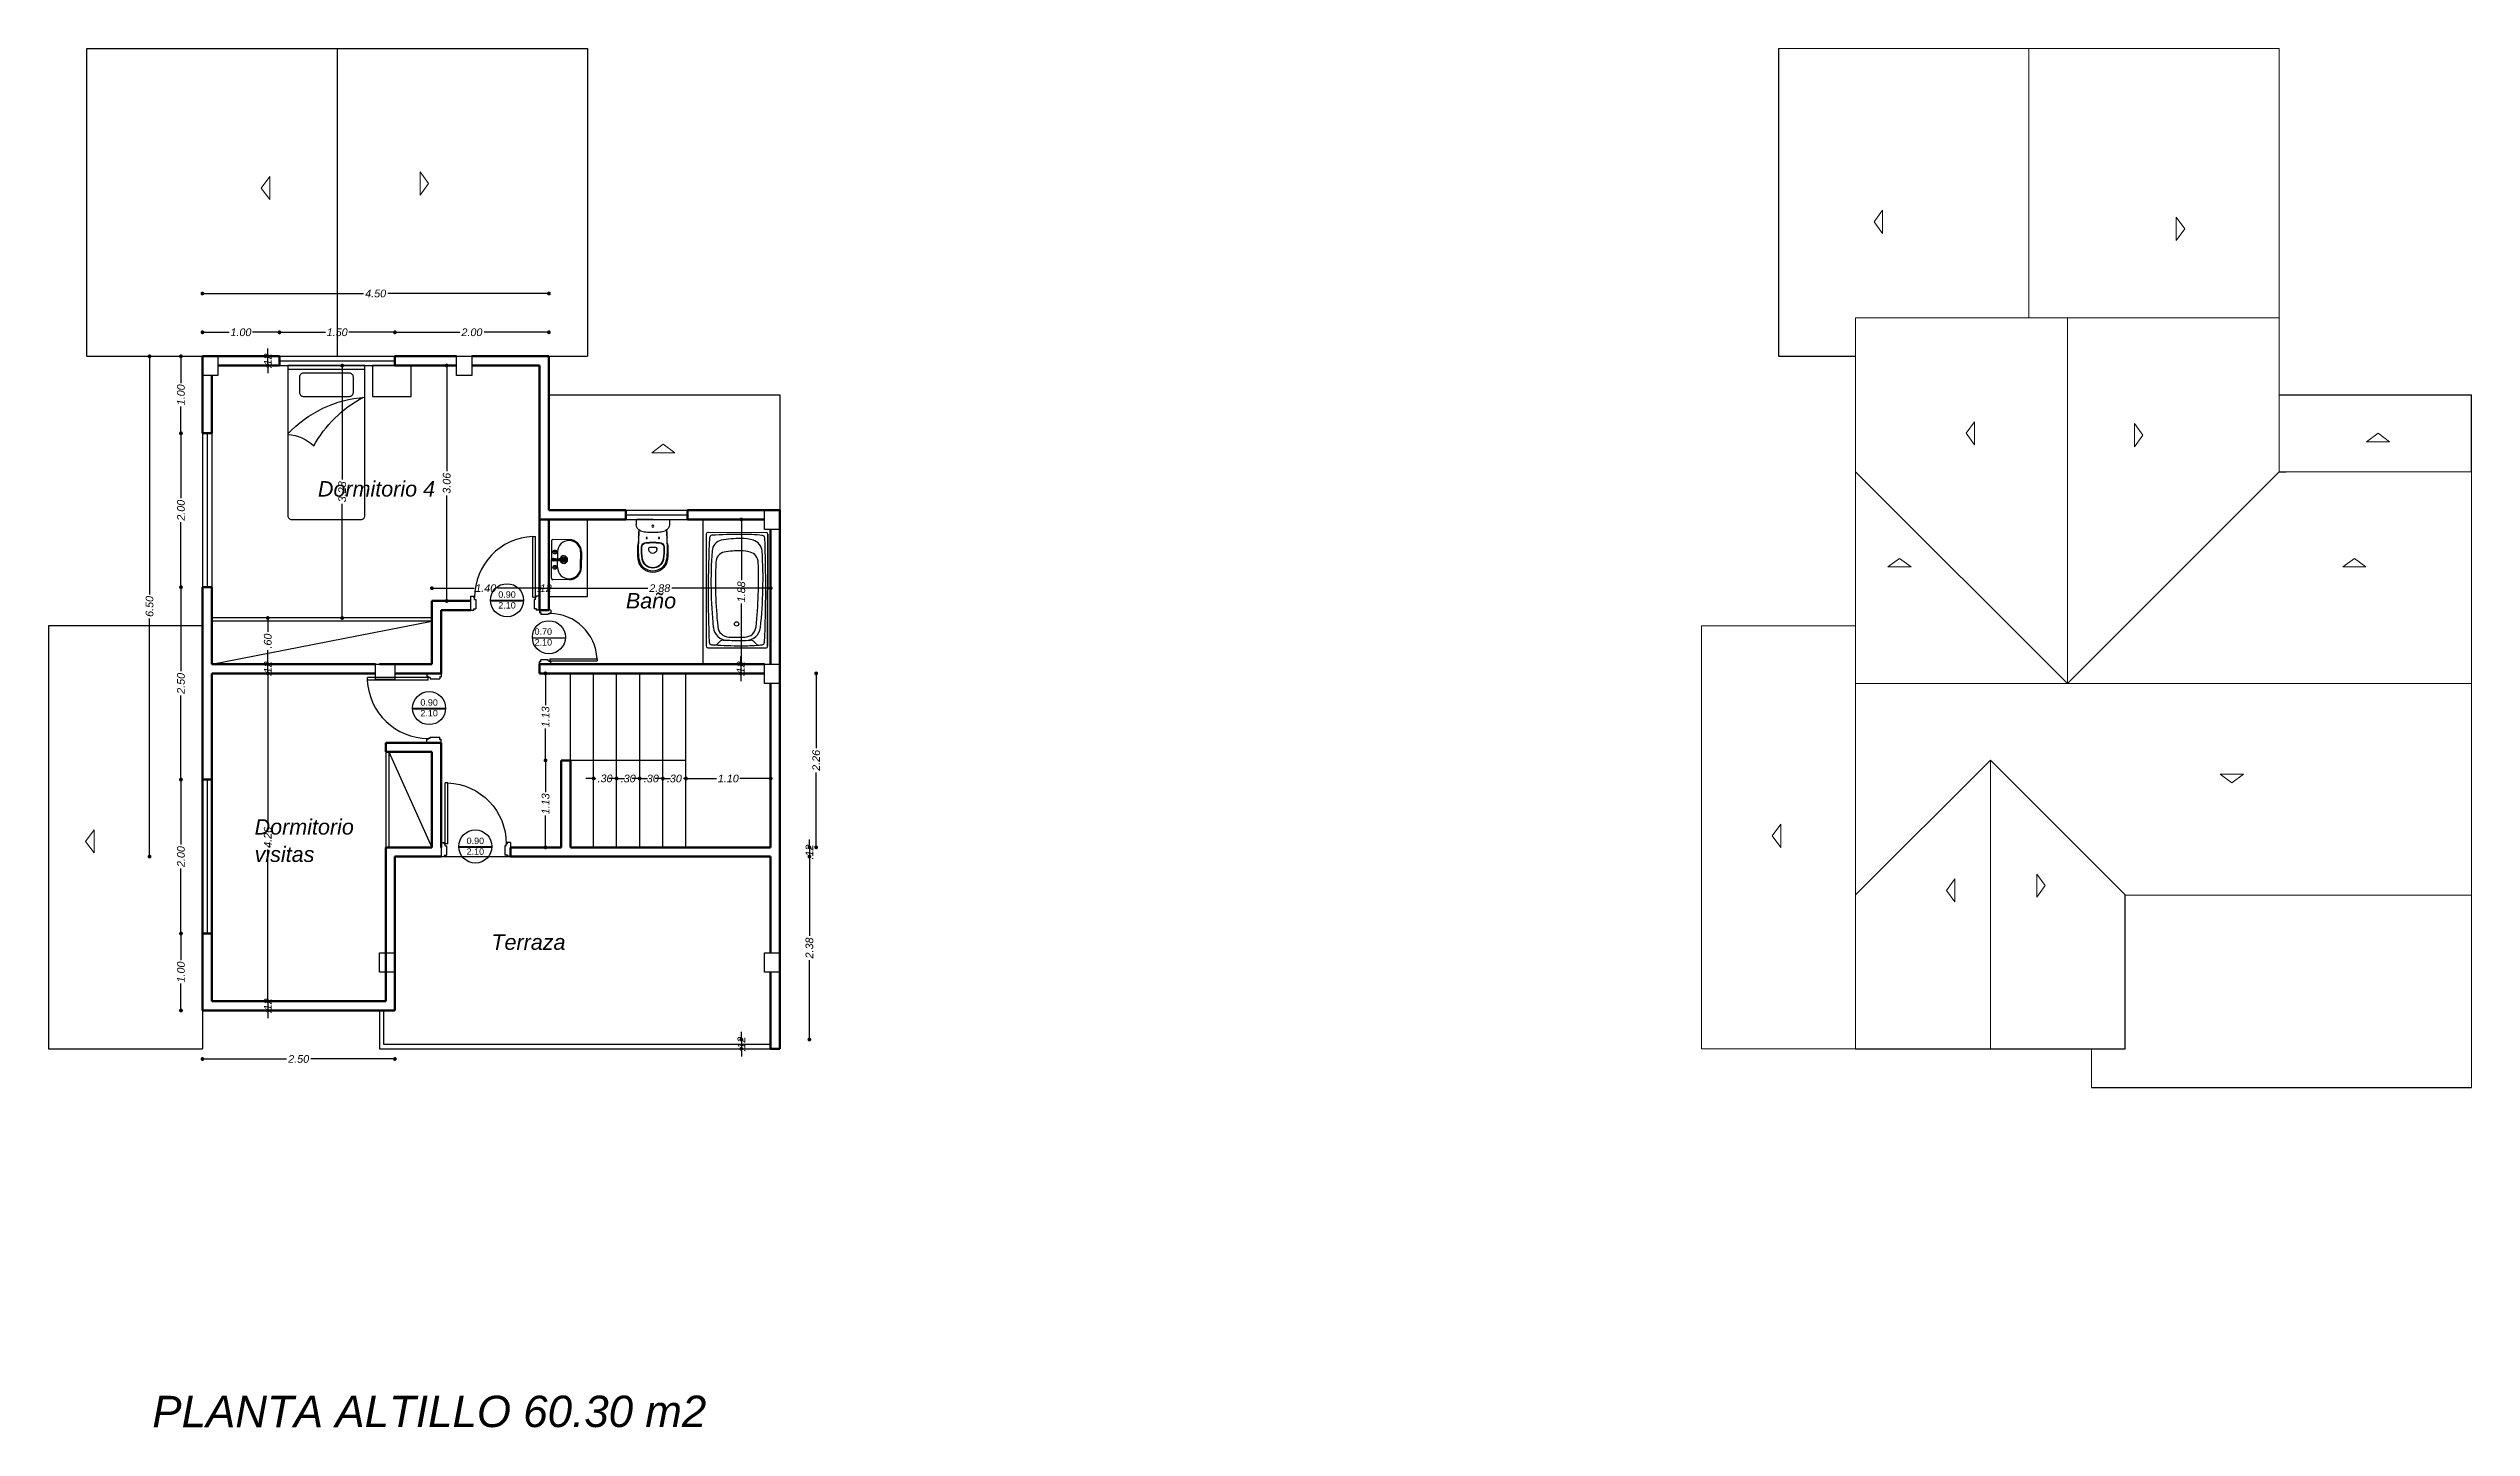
# Model space of a CAD drawing. Header units: metres. Extents: x 539 to 782, y 164 to 633.
# Drawn here: x 730.36 to 761.83, y 428.45 to 446.37 of the extents above; entities that cross this region are included whole.
import ezdxf
from ezdxf.enums import TextEntityAlignment as Align

# ---------------------------------------------------------------- set-up
doc = ezdxf.new("R2010")
doc.units = ezdxf.units.M
doc.header["$PDMODE"] = 35
doc.linetypes.add('DASHDOTX2', pattern=[50.8, 25.4, -12.7, 0, -12.7])
for name, color, linetype, lineweight in [('03', 3, 'Continuous', 30), ('auxiliares', 251, 'Continuous', 20), ('cota', 1, 'Continuous', 15), ('fachada2', 3, 'Continuous', 20), ('MURO', 4, 'Continuous', 60), ('ventanas', 2, 'Continuous', 25)]:
    doc.layers.add(name, color=color, linetype=linetype, lineweight=lineweight)
for name, color, linetype in [('ALUMINIO', 9, 'Continuous'), ('Artefactos', 30, 'Continuous'), ('COLUMNAS', 6, 'Continuous'), ('lincorte', 116, 'Continuous'), ('Losa', 7, 'Continuous'), ('Mobiliario Sanit', 40, 'Continuous'), ('PISOS', 251, 'Continuous'), ('PUERTAS', 16, 'Continuous'), ('TEXTO', 134, 'Continuous')]:
    doc.layers.add(name, color=color, linetype=linetype)
doc.styles.add('ARIAL', font='ariali.ttf')
doc.styles.add('STYLE1', font='ariali.ttf')
doc.styles.add('texto', font='arial.ttf')
doc.dimstyles.new('C_50', dxfattribs={"dimscale": 0.5, "dimtxt": 0.2, "dimasz": 0.1, "dimexe": 0.1, "dimexo": 0.1, "dimgap": 0.05, "dimtad": 0, "dimzin": 4, "dimdsep": 46, "dimtxsty": 'ARIAL', "dimblk": 'DOT', "dimcen": 0.09, "dimse1": 1, "dimse2": 1, "dimclrd": 1, "dimclre": 1, "dimclrt": 2, "dimadec": 0, "dimazin": 0, "dimtfac": 1, "dimtix": 1, "dimtmove": 2, "dimatfit": 3, "dimfxl": 1, "dimtolj": 1, "dimtzin": 0, "dimarcsym": 0})

msp = doc.modelspace()

# ---------------------------------------------------------------- texts
at = {"layer": 'lincorte', "color": 0, "linetype": 'DASHDOTX2', "lineweight": 50, "ltscale": 0.2, "style": 'STYLE1'}
msp.add_text('PLANTA ALTILLO 60.30 m2', height=0.40828, rotation=0.0209, dxfattribs=at).set_placement((731.707, 428.458))
at = {"layer": 'TEXTO', "style": 'STYLE1'}
for s, p in [('Dormitorio 4', (733.858, 440.551)), ('Baño', (737.858, 439.097)), ('Dormitorio ', (733.036, 436.159)), ('visitas', (733.036, 435.803)), ('Terraza', (736.111, 434.661))]:
    msp.add_text(s, height=0.2, rotation=360, dxfattribs=at).set_placement(p)
at = {"layer": 'TEXTO', "color": 1, "style": 'texto'}
for s, p in [('0.70', (736.672, 438.755)), ('2.10', (736.673, 438.615))]:
    msp.add_text(s, height=0.0833, rotation=359.9886, dxfattribs=at).set_placement(p)

# ---------------------------------------------------------------- blocks, each defined once
blk = doc.blocks.new('A$C076A185D')
for p, q in [((0, 1.477), (0, 0.023)), ((0.023, 1.5), (0.777, 1.5)), ((0.023, 1.5), (0.777, 1.5)), ((0.8, 0.023), (0.8, 1.477)), ((0.8, 1.477), (0.8, 0.023)), ((0.183, 0.085), (0.149, 0.05)), ((0.617, 0.085), (0.651, 0.05)), ((0.023, 0), (0.777, 0))]:
    blk.add_line(p, q)
blk.add_circle((0.396, 0.31), 0.0275)
for centre, radius, start, end in [((0.023, 1.477), 0.023, 90, 180), ((15.76, 0.75), 15.734, 177.5307, 182.4693), ((0.076, 1.426), 0.035, 95.3107, 177.3341), ((0.45, -4.069), 5.543, 89.9995, 93.9062), ((0.235, 1.245), 0.16, 105.1577, 175.7394), ((0.45, -0.167), 1.587, 89.9873, 99.3038), ((0.45, -0.207), 1.467, 89.9859, 98.5634), ((0.45, -1.526), 3, 84.6834, 90), ((0.45, 0.82), 0.6, 74.3273, 90), ((0.45, 0.82), 0.44, 74.3273, 90), ((0.565, 1.245), 0.16, 4.2606, 74.8423), ((0.724, 1.426), 0.035, 2.6659, 84.6893), ((-14.96, 0.75), 15.734, 357.5307, 2.4693), ((0.777, 1.477), 0.023, 0, 90), ((5.828, 0.871), 5.766, 176.1677, 186.0453), ((6.103, 0.884), 5.983, 177.8446, 185.8486), ((0.265, 1.108), 0.14, 103.8828, 179.6189), ((0.535, 1.108), 0.14, 0.3811, 76.1172), ((-5.303, 0.884), 5.983, 354.1514, 2.1554), ((-5.028, 0.871), 5.766, 353.9547, 3.8323), ((0.023, 0.023), 0.023, 180, 270), ((0.076, 0.074), 0.035, 182.6659, 264.6893), ((0.35, 3.026), 3, 264.6893, 265.4037), ((0.283, 0.286), 0.19, 186.7215, 267.8868), ((0.114, 0.085), 0.05, 265.4037, 315), ((0.45, 6.035), 6.009, 266.7528, 270.0003), ((0.301, 0.288), 0.15, 185.2236, 268.4476), ((0.219, 0.049), 0.05, 86.3291, 135), ((0.45, 6.433), 6.338, 267.9381, 270.0002), ((0.45, 16.433), 16.296, 269.4619, 270), ((0.45, 2.095), 1.958, 270, 271.5524), ((0.45, 2.095), 2, 270, 273.6709), ((0.45, 3.026), 3, 270, 274.5963), ((0.499, 0.288), 0.15, 271.5524, 354.7764), ((0.517, 0.286), 0.19, 272.1132, 353.2785), ((0.581, 0.049), 0.05, 45, 93.6709), ((0.686, 0.085), 0.05, 225, 274.5963), ((0.45, 3.026), 3, 274.5963, 275.3166), ((0.724, 0.074), 0.035, 275.3107, 357.3341), ((0.777, 0.023), 0.023, 270, 0)]:
    blk.add_arc(centre, radius, start, end)
blk = doc.blocks.new('Flecha cub')
for p, q in [((740.074, 369.904), (740.224, 370.015)), ((740.074, 369.904), (740.374, 369.904)), ((740.374, 369.904), (740.224, 370.015))]:
    blk.add_line(p, q)
blk = doc.blocks.new('p 4')
for p, q in [((-0.078, 0.852), (-0.048, 0.852)), ((-0.078, 0.149), (-0.078, 0.852)), ((-0.048, 0.149), (-0.048, 0.852)), ((-0.8, 0.164), (-0.761, 0.164)), ((-0.8, 0.164), (-0.8, 0)), ((-0.765, 0.152), (-0.761, 0.152)), ((-0.765, 0.149), (-0.765, 0.152)), ((-0.765, 0.149), (-0.752, 0.149)), ((-0.765, 0.016), (-0.765, 0.012)), ((-0.765, 0.016), (-0.736, 0.016)), ((-0.765, 0.012), (-0.761, 0.012)), ((-0.761, 0.152), (-0.761, 0.164)), ((-0.761, 0.012), (-0.761, 0)), ((-0.752, 0.125), (-0.752, 0.149)), ((-0.752, 0.125), (-0.736, 0.125)), ((-0.736, 0.125), (-0.736, 0.016)), ((-0.078, 0.149), (-0.048, 0.149)), ((-0.048, 0.125), (-0.064, 0.125)), ((-0.064, 0.125), (-0.064, 0.016)), ((-0.035, 0.016), (-0.064, 0.016)), ((-0.035, 0.149), (-0.048, 0.149)), ((-0.048, 0.125), (-0.048, 0.149)), ((-0.039, 0.152), (-0.039, 0.164)), ((0, 0.164), (-0.039, 0.164)), ((-0.035, 0.152), (-0.039, 0.152)), ((-0.039, 0.012), (-0.039, 0)), ((-0.035, 0.012), (-0.039, 0.012)), ((0, 0), (-0.039, 0)), ((-0.035, 0.149), (-0.035, 0.152)), ((-0.035, 0.016), (-0.035, 0.012)), ((0, 0.164), (0, 0)), ((-0.8, 0), (-0.761, 0))]:
    blk.add_line(p, q)
blk.add_arc((-0.047, 0.148), 0.705, 92.5192, 179.9609)
blk = doc.blocks.new('A$C56FC5E38')
at = {"ltscale": 0.02}
for p, q in [((0, 0.215), (0.429, 0.215)), ((0, 0.205), (0.429, 0.205))]:
    blk.add_line(p, q, dxfattribs=at)
blk.add_circle((0.215, 0.215), 0.215, dxfattribs=at)
at = {"style": 'texto'}
for s, p in [('0.90', (0.215, 0.247)), ('2.10', (0.215, 0.107))]:
    blk.add_text(s, height=0.0833, dxfattribs=at).set_placement(p, align=Align.CENTER)
blk = doc.blocks.new('_Dot')
at = {"color": 0, "linetype": 'ByBlock', "lineweight": -2}
blk.add_line((-0.5, 0), (-1, 0), dxfattribs=at)
at = {"color": 0, "linetype": 'ByBlock', "const_width": 0.5}
blk.add_lwpolyline([(-0.25, 0, 1), (0.25, 0, 1)], format="xyb", close=True, dxfattribs=at)
blk = doc.blocks.new('*D636')
at = {"layer": 'Artefactos', "color": 1, "lineweight": -2, "transparency": 16777216}
for p, q in [((738.688, 436.887), (739.037, 436.887)), ((739.688, 436.887), (739.339, 436.887))]:
    blk.add_line(p, q, dxfattribs=at)
at = {"layer": 'Defpoints', "color": 0, "transparency": 16777216}
for p in [(739.738, 436.887), (738.638, 436.341), (739.738, 436.341)]:
    blk.add_point(p, dxfattribs=at)
at = {"layer": 'Artefactos', "color": 1, "lineweight": -2, "transparency": 16777216, "xscale": 0.05, "yscale": 0.05, "zscale": 0.05, "rotation": 180}
blk.add_blockref('_Dot', (738.638, 436.887), dxfattribs=at)
at = {"layer": 'Artefactos', "color": 1, "lineweight": -2, "transparency": 16777216, "xscale": 0.05, "yscale": 0.05, "zscale": 0.05}
blk.add_blockref('_Dot', (739.738, 436.887), dxfattribs=at)
at = {"layer": 'Artefactos', "color": 2, "transparency": 16777216, "insert": (739.188, 436.887), "char_height": 0.1, "attachment_point": 5, "style": 'ARIAL'}
blk.add_mtext('\\A1;1.10', dxfattribs=at)
blk = doc.blocks.new('Camasi')
at = {"color": 0}
blk.add_line((-0.5, -0.05), (0.5, -0.05), dxfattribs=at)
blk.add_lwpolyline([(-1.1, -0.4), (-1.1, 0), (-0.6, 0), (-0.6, -0.4)], close=True, dxfattribs=at)
for points in [[(-0.5, -1.95), (-0.5, 0), (0.5, 0), (0.5, -1.95, -0.414214), (0.45, -2), (-0.45, -2, -0.414214)], [(-0.35, -0.35), (-0.35, -0.15, -0.414214), (-0.3, -0.1), (0.3, -0.1, -0.414214), (0.35, -0.15), (0.35, -0.35, -0.414214), (0.3, -0.4), (-0.3, -0.4, -0.414214)]]:
    blk.add_lwpolyline(points, format="xyb", close=True, dxfattribs=at)
for centre, radius, start, end in [((-0.606, -1.918), 1.511, 42.9549, 85.982), ((-1.222, -1.81), 1.584, 28.8933, 61.9415), ((0.531, -1.422), 0.526, 93.4141, 134.229)]:
    blk.add_arc(centre, radius, start, end, dxfattribs=at)
blk = doc.blocks.new('*D637')
at = {"layer": 'Defpoints', "color": 0, "transparency": 16777216}
for p in [(733.358, 442.685), (732.358, 442.373), (733.358, 442.373)]:
    blk.add_point(p, dxfattribs=at)
at = {"layer": 'ventanas', "color": 1, "lineweight": -2, "transparency": 16777216}
for p, q in [((732.408, 442.685), (732.707, 442.685)), ((733.308, 442.685), (733.009, 442.685))]:
    blk.add_line(p, q, dxfattribs=at)
at = {"layer": 'ventanas', "color": 1, "lineweight": -2, "transparency": 16777216, "xscale": 0.05, "yscale": 0.05, "zscale": 0.05, "rotation": 180}
blk.add_blockref('_Dot', (732.358, 442.685), dxfattribs=at)
at = {"layer": 'ventanas', "color": 1, "lineweight": -2, "transparency": 16777216, "xscale": 0.05, "yscale": 0.05, "zscale": 0.05}
blk.add_blockref('_Dot', (733.358, 442.685), dxfattribs=at)
at = {"layer": 'ventanas', "color": 2, "transparency": 16777216, "insert": (732.858, 442.685), "char_height": 0.1, "attachment_point": 5, "style": 'ARIAL'}
blk.add_mtext('\\A1;1.00', dxfattribs=at)
blk = doc.blocks.new('*D638')
at = {"layer": 'Defpoints', "color": 0, "transparency": 16777216}
for p in [(734.858, 442.685), (733.358, 442.373), (734.858, 442.373)]:
    blk.add_point(p, dxfattribs=at)
at = {"layer": 'ventanas', "color": 1, "lineweight": -2, "transparency": 16777216}
for p, q in [((733.408, 442.685), (733.957, 442.685)), ((734.808, 442.685), (734.259, 442.685))]:
    blk.add_line(p, q, dxfattribs=at)
at = {"layer": 'ventanas', "color": 1, "lineweight": -2, "transparency": 16777216, "xscale": 0.05, "yscale": 0.05, "zscale": 0.05, "rotation": 180}
blk.add_blockref('_Dot', (733.358, 442.685), dxfattribs=at)
at = {"layer": 'ventanas', "color": 1, "lineweight": -2, "transparency": 16777216, "xscale": 0.05, "yscale": 0.05, "zscale": 0.05}
blk.add_blockref('_Dot', (734.858, 442.685), dxfattribs=at)
at = {"layer": 'ventanas', "color": 2, "transparency": 16777216, "insert": (734.108, 442.685), "char_height": 0.1, "attachment_point": 5, "style": 'ARIAL'}
blk.add_mtext('\\A1;1.50', dxfattribs=at)
blk = doc.blocks.new('*D639')
at = {"layer": 'Defpoints', "color": 0, "transparency": 16777216}
for p in [(732.358, 442.373), (732.079, 441.373), (732.358, 441.373)]:
    blk.add_point(p, dxfattribs=at)
at = {"layer": 'ventanas', "color": 1, "lineweight": -2, "transparency": 16777216}
for p, q in [((732.079, 442.323), (732.079, 442.025)), ((732.079, 441.423), (732.079, 441.722))]:
    blk.add_line(p, q, dxfattribs=at)
at = {"layer": 'ventanas', "color": 1, "lineweight": -2, "transparency": 16777216, "xscale": 0.05, "yscale": 0.05, "zscale": 0.05}
for p, rotation in [((732.079, 442.373), 90), ((732.079, 441.373), 270)]:
    blk.add_blockref('_Dot', p, dxfattribs=dict(at, rotation=rotation))
at = {"layer": 'ventanas', "color": 2, "transparency": 16777216, "insert": (732.079, 441.873), "char_height": 0.1, "attachment_point": 5, "rotation": 90, "style": 'ARIAL'}
blk.add_mtext('\\A1;1.00', dxfattribs=at)
blk = doc.blocks.new('*D640')
at = {"layer": 'Defpoints', "color": 0, "transparency": 16777216}
for p in [(732.358, 441.373), (732.079, 439.373), (732.358, 439.373)]:
    blk.add_point(p, dxfattribs=at)
at = {"layer": 'ventanas', "color": 1, "lineweight": -2, "transparency": 16777216}
for p, q in [((732.079, 441.323), (732.079, 440.531)), ((732.079, 439.423), (732.079, 440.216))]:
    blk.add_line(p, q, dxfattribs=at)
at = {"layer": 'ventanas', "color": 1, "lineweight": -2, "transparency": 16777216, "xscale": 0.05, "yscale": 0.05, "zscale": 0.05}
for p, rotation in [((732.079, 441.373), 90), ((732.079, 439.373), 270)]:
    blk.add_blockref('_Dot', p, dxfattribs=dict(at, rotation=rotation))
at = {"layer": 'ventanas', "color": 2, "transparency": 16777216, "insert": (732.079, 440.373), "char_height": 0.1, "attachment_point": 5, "rotation": 90, "style": 'ARIAL'}
blk.add_mtext('\\A1;2.00', dxfattribs=at)
blk = doc.blocks.new('*D641')
at = {"layer": 'Defpoints', "color": 0, "transparency": 16777216}
for p in [(732.358, 439.373), (732.079, 436.873), (732.358, 436.873)]:
    blk.add_point(p, dxfattribs=at)
at = {"layer": 'ventanas', "color": 1, "lineweight": -2, "transparency": 16777216}
for p, q in [((732.079, 439.323), (732.079, 438.281)), ((732.079, 436.923), (732.079, 437.966))]:
    blk.add_line(p, q, dxfattribs=at)
at = {"layer": 'ventanas', "color": 1, "lineweight": -2, "transparency": 16777216, "xscale": 0.05, "yscale": 0.05, "zscale": 0.05}
for p, rotation in [((732.079, 439.373), 90), ((732.079, 436.873), 270)]:
    blk.add_blockref('_Dot', p, dxfattribs=dict(at, rotation=rotation))
at = {"layer": 'ventanas', "color": 2, "transparency": 16777216, "insert": (732.079, 438.123), "char_height": 0.1, "attachment_point": 5, "rotation": 90, "style": 'ARIAL'}
blk.add_mtext('\\A1;2.50', dxfattribs=at)
blk = doc.blocks.new('*D642')
at = {"layer": 'Defpoints', "color": 0, "transparency": 16777216}
for p in [(732.358, 436.873), (732.079, 434.873), (732.358, 434.873)]:
    blk.add_point(p, dxfattribs=at)
at = {"layer": 'ventanas', "color": 1, "lineweight": -2, "transparency": 16777216}
for p, q in [((732.079, 436.823), (732.079, 436.031)), ((732.079, 434.923), (732.079, 435.716))]:
    blk.add_line(p, q, dxfattribs=at)
at = {"layer": 'ventanas', "color": 1, "lineweight": -2, "transparency": 16777216, "xscale": 0.05, "yscale": 0.05, "zscale": 0.05}
for p, rotation in [((732.079, 436.873), 90), ((732.079, 434.873), 270)]:
    blk.add_blockref('_Dot', p, dxfattribs=dict(at, rotation=rotation))
at = {"layer": 'ventanas', "color": 2, "transparency": 16777216, "insert": (732.079, 435.873), "char_height": 0.1, "attachment_point": 5, "rotation": 90, "style": 'ARIAL'}
blk.add_mtext('\\A1;2.00', dxfattribs=at)
blk = doc.blocks.new('*D628')
at = {"layer": 'Defpoints', "color": 0, "transparency": 16777216}
for p in [(731.358, 442.373), (731.358, 435.873), (731.671, 435.873)]:
    blk.add_point(p, dxfattribs=at)
at = {"layer": 'ventanas', "color": 1, "lineweight": -2, "transparency": 16777216}
for p, q in [((731.671, 442.323), (731.671, 439.279)), ((731.671, 435.923), (731.671, 438.968))]:
    blk.add_line(p, q, dxfattribs=at)
at = {"layer": 'ventanas', "color": 1, "lineweight": -2, "transparency": 16777216, "xscale": 0.05, "yscale": 0.05, "zscale": 0.05}
for p, rotation in [((731.671, 442.373), 90), ((731.671, 435.873), 270)]:
    blk.add_blockref('_Dot', p, dxfattribs=dict(at, rotation=rotation))
at = {"layer": 'ventanas', "color": 2, "transparency": 16777216, "insert": (731.671, 439.123), "char_height": 0.1, "attachment_point": 5, "rotation": 90, "style": 'ARIAL'}
blk.add_mtext('\\A1;6.50', dxfattribs=at)
blk = doc.blocks.new('*D629')
at = {"layer": 'Defpoints', "color": 0, "transparency": 16777216}
for p in [(736.738, 439.36), (736.858, 439.36), (736.858, 439.36)]:
    blk.add_point(p, dxfattribs=at)
at = {"layer": 'ventanas', "color": 1, "lineweight": -2, "transparency": 16777216}
for p, q in [((736.688, 439.36), (736.638, 439.36)), ((736.738, 439.36), (736.858, 439.36)), ((736.908, 439.36), (736.958, 439.36))]:
    blk.add_line(p, q, dxfattribs=at)
at = {"layer": 'ventanas', "color": 1, "lineweight": -2, "transparency": 16777216, "xscale": 0.05, "yscale": 0.05, "zscale": 0.05}
blk.add_blockref('_Dot', (736.738, 439.36), dxfattribs=at)
at = {"layer": 'ventanas', "color": 1, "lineweight": -2, "transparency": 16777216, "xscale": 0.05, "yscale": 0.05, "zscale": 0.05, "rotation": 180}
blk.add_blockref('_Dot', (736.858, 439.36), dxfattribs=at)
at = {"layer": 'ventanas', "color": 2, "transparency": 16777216, "insert": (736.798, 439.36), "char_height": 0.1, "attachment_point": 5, "style": 'ARIAL'}
blk.add_mtext('\\A1;.12', dxfattribs=at)
blk = doc.blocks.new('*D630')
at = {"layer": 'Defpoints', "color": 0, "transparency": 16777216}
for p in [(736.858, 439.36), (739.738, 439.36), (739.738, 439.36)]:
    blk.add_point(p, dxfattribs=at)
at = {"layer": 'ventanas', "color": 1, "lineweight": -2, "transparency": 16777216}
for p, q in [((736.908, 439.36), (738.141, 439.36)), ((739.688, 439.36), (738.455, 439.36))]:
    blk.add_line(p, q, dxfattribs=at)
at = {"layer": 'ventanas', "color": 1, "lineweight": -2, "transparency": 16777216, "xscale": 0.05, "yscale": 0.05, "zscale": 0.05, "rotation": 180}
blk.add_blockref('_Dot', (736.858, 439.36), dxfattribs=at)
at = {"layer": 'ventanas', "color": 1, "lineweight": -2, "transparency": 16777216, "xscale": 0.05, "yscale": 0.05, "zscale": 0.05}
blk.add_blockref('_Dot', (739.738, 439.36), dxfattribs=at)
at = {"layer": 'ventanas', "color": 2, "transparency": 16777216, "insert": (738.298, 439.36), "char_height": 0.1, "attachment_point": 5, "style": 'ARIAL'}
blk.add_mtext('\\A1;2.88', dxfattribs=at)
blk = doc.blocks.new('*D631')
at = {"layer": 'Defpoints', "color": 0, "transparency": 16777216}
for p in [(738.338, 436.944), (738.338, 436.887), (738.638, 436.944)]:
    blk.add_point(p, dxfattribs=at)
at = {"layer": 'ventanas', "color": 1, "lineweight": -2, "transparency": 16777216}
for p, q in [((738.288, 436.887), (738.238, 436.887)), ((738.338, 436.887), (738.369, 436.887)), ((738.638, 436.887), (738.607, 436.887)), ((738.688, 436.887), (738.738, 436.887))]:
    blk.add_line(p, q, dxfattribs=at)
at = {"layer": 'ventanas', "color": 1, "lineweight": -2, "transparency": 16777216, "xscale": 0.05, "yscale": 0.05, "zscale": 0.05}
blk.add_blockref('_Dot', (738.338, 436.887), dxfattribs=at)
at = {"layer": 'ventanas', "color": 1, "lineweight": -2, "transparency": 16777216, "xscale": 0.05, "yscale": 0.05, "zscale": 0.05, "rotation": 180}
blk.add_blockref('_Dot', (738.638, 436.887), dxfattribs=at)
at = {"layer": 'ventanas', "color": 2, "transparency": 16777216, "insert": (738.488, 436.887), "char_height": 0.1, "attachment_point": 5, "style": 'ARIAL'}
blk.add_mtext('\\A1;.30', dxfattribs=at)
blk = doc.blocks.new('*D632')
at = {"layer": 'Defpoints', "color": 0, "transparency": 16777216}
for p in [(738.038, 436.887), (738.038, 436.887), (738.338, 436.885)]:
    blk.add_point(p, dxfattribs=at)
at = {"layer": 'ventanas', "color": 1, "lineweight": -2, "transparency": 16777216}
for p, q in [((737.988, 436.887), (737.938, 436.887)), ((738.038, 436.887), (738.069, 436.887)), ((738.338, 436.887), (738.307, 436.887)), ((738.388, 436.887), (738.438, 436.887))]:
    blk.add_line(p, q, dxfattribs=at)
at = {"layer": 'ventanas', "color": 1, "lineweight": -2, "transparency": 16777216, "xscale": 0.05, "yscale": 0.05, "zscale": 0.05}
blk.add_blockref('_Dot', (738.038, 436.887), dxfattribs=at)
at = {"layer": 'ventanas', "color": 1, "lineweight": -2, "transparency": 16777216, "xscale": 0.05, "yscale": 0.05, "zscale": 0.05, "rotation": 180}
blk.add_blockref('_Dot', (738.338, 436.887), dxfattribs=at)
at = {"layer": 'ventanas', "color": 2, "transparency": 16777216, "insert": (738.188, 436.887), "char_height": 0.1, "attachment_point": 5, "style": 'ARIAL'}
blk.add_mtext('\\A1;.30', dxfattribs=at)
blk = doc.blocks.new('*D643')
at = {"layer": 'Defpoints', "color": 0, "transparency": 16777216}
for p in [(737.738, 436.887), (737.738, 436.885), (738.038, 436.887)]:
    blk.add_point(p, dxfattribs=at)
at = {"layer": 'ventanas', "color": 1, "lineweight": -2, "transparency": 16777216}
for p, q in [((737.688, 436.887), (737.638, 436.887)), ((737.738, 436.887), (737.769, 436.887)), ((738.038, 436.887), (738.007, 436.887)), ((738.088, 436.887), (738.138, 436.887))]:
    blk.add_line(p, q, dxfattribs=at)
at = {"layer": 'ventanas', "color": 1, "lineweight": -2, "transparency": 16777216, "xscale": 0.05, "yscale": 0.05, "zscale": 0.05}
blk.add_blockref('_Dot', (737.738, 436.887), dxfattribs=at)
at = {"layer": 'ventanas', "color": 1, "lineweight": -2, "transparency": 16777216, "xscale": 0.05, "yscale": 0.05, "zscale": 0.05, "rotation": 180}
blk.add_blockref('_Dot', (738.038, 436.887), dxfattribs=at)
at = {"layer": 'ventanas', "color": 2, "transparency": 16777216, "insert": (737.888, 436.887), "char_height": 0.1, "attachment_point": 5, "style": 'ARIAL'}
blk.add_mtext('\\A1;.30', dxfattribs=at)
blk = doc.blocks.new('*D633')
at = {"layer": 'Defpoints', "color": 0, "transparency": 16777216}
for p in [(736.815, 437.123), (737.909, 437.123), (737.909, 435.993)]:
    blk.add_point(p, dxfattribs=at)
at = {"layer": 'ventanas', "color": 1, "lineweight": -2, "transparency": 16777216}
for p, q in [((736.815, 437.073), (736.815, 436.709)), ((736.815, 436.043), (736.815, 436.408))]:
    blk.add_line(p, q, dxfattribs=at)
at = {"layer": 'ventanas', "color": 1, "lineweight": -2, "transparency": 16777216, "xscale": 0.05, "yscale": 0.05, "zscale": 0.05}
for p, rotation in [((736.815, 437.123), 90), ((736.815, 435.993), 270)]:
    blk.add_blockref('_Dot', p, dxfattribs=dict(at, rotation=rotation))
at = {"layer": 'ventanas', "color": 2, "transparency": 16777216, "insert": (736.815, 436.558), "char_height": 0.1, "attachment_point": 5, "rotation": 90, "style": 'ARIAL'}
blk.add_mtext('\\A1;1.13', dxfattribs=at)
blk = doc.blocks.new('*D634')
at = {"layer": 'Defpoints', "color": 0, "transparency": 16777216}
for p in [(736.815, 438.253), (737.329, 438.253), (737.909, 437.123)]:
    blk.add_point(p, dxfattribs=at)
at = {"layer": 'ventanas', "color": 1, "lineweight": -2, "transparency": 16777216}
for p, q in [((736.815, 438.203), (736.815, 437.839)), ((736.815, 437.173), (736.815, 437.538))]:
    blk.add_line(p, q, dxfattribs=at)
at = {"layer": 'ventanas', "color": 1, "lineweight": -2, "transparency": 16777216, "xscale": 0.05, "yscale": 0.05, "zscale": 0.05}
for p, rotation in [((736.815, 438.253), 90), ((736.815, 437.123), 270)]:
    blk.add_blockref('_Dot', p, dxfattribs=dict(at, rotation=rotation))
at = {"layer": 'ventanas', "color": 2, "transparency": 16777216, "insert": (736.815, 437.688), "char_height": 0.1, "attachment_point": 5, "rotation": 90, "style": 'ARIAL'}
blk.add_mtext('\\A1;1.13', dxfattribs=at)
blk = doc.blocks.new('*D645')
at = {"layer": 'Defpoints', "color": 0, "transparency": 16777216}
for p in [(739.358, 440.253), (747.968, 440.253), (739.358, 438.373)]:
    blk.add_point(p, dxfattribs=at)
at = {"layer": 'ventanas', "color": 1, "lineweight": -2, "transparency": 16777216}
for p, q in [((739.358, 440.203), (739.358, 439.465)), ((739.358, 438.423), (739.358, 439.162))]:
    blk.add_line(p, q, dxfattribs=at)
at = {"layer": 'ventanas', "color": 1, "lineweight": -2, "transparency": 16777216, "xscale": 0.05, "yscale": 0.05, "zscale": 0.05}
for p, rotation in [((739.358, 440.253), 90), ((739.358, 438.373), 270)]:
    blk.add_blockref('_Dot', p, dxfattribs=dict(at, rotation=rotation))
at = {"layer": 'ventanas', "color": 2, "transparency": 16777216, "insert": (739.358, 439.313), "char_height": 0.1, "attachment_point": 5, "rotation": 90, "style": 'ARIAL'}
blk.add_mtext('\\A1;1.88', dxfattribs=at)
blk = doc.blocks.new('LAVAMANO SIMPLE')
for p, q in [((-0.021, 0.346), (-0.17, 0.198)), ((0.198, 0.339), (0.273, 0.265)), ((0.205, 0.346), (0.28, 0.272)), ((-0.17, 0.17), (0, 0)), ((-0.039, 0.102), (-0.06, 0.123)), ((-0.018, 0.123), (-0.06, 0.081)), ((-0.018, 0.123), (-0.06, 0.081)), ((-0.039, 0.102), (-0.06, 0.123)), ((-0.039, 0.102), (-0.018, 0.081)), ((-0.039, 0.102), (-0.018, 0.081)), ((-0.014, 0.127), (0.049, 0.064)), ((0.011, 0.019), (-0.001, 0.019)), ((0.17, -0.17), (0, 0)), ((0.013, 0.025), (0.005, 0.034)), ((0.013, 0.013), (0.005, 0.005)), ((0.013, 0.025), (0.011, 0.019)), ((0.011, 0.019), (0.013, 0.013)), ((0.019, 0.028), (0.013, 0.025)), ((0.013, 0.013), (0.019, 0.011)), ((0.019, 0.04), (0.019, 0.028)), ((0.025, 0.025), (0.019, 0.028)), ((0.019, 0.011), (0.025, 0.013)), ((0.019, 0.011), (0.019, -0.001)), ((0.024, 0.038), (0.066, 0.081)), ((0.025, 0.025), (0.073, 0.073)), ((0.028, 0.019), (0.025, 0.025)), ((0.025, 0.013), (0.028, 0.019)), ((0.025, 0.013), (0.034, 0.005)), ((0.04, 0.019), (0.028, 0.019)), ((0.038, 0.024), (0.081, 0.066)), ((0.127, -0.014), (0.064, 0.049)), ((0.073, 0.073), (0.073, 0.083)), ((0.073, 0.073), (0.083, 0.073)), ((0.339, 0.198), (0.265, 0.273)), ((0.346, 0.205), (0.272, 0.28)), ((0.123, -0.018), (0.081, -0.06)), ((0.102, -0.039), (0.081, -0.018)), ((0.102, -0.039), (0.123, -0.06)), ((0.346, -0.021), (0.198, -0.17))]:
    blk.add_line(p, q)
blk.add_lwpolyline([(0.019, -0.001), (0.005, 0.005), (-0.001, 0.019), (0.005, 0.034), (0.019, 0.04), (0.034, 0.034), (0.04, 0.019), (0.034, 0.005)], close=True)
for centre, radius in [((-0.039, 0.102), 0.025), ((-0.039, 0.102), 0.025), ((0.019, 0.019), 0.00277), ((0.114, 0.114), 0.035), ((0.088, 0.114), 0.005), ((0.095, 0.132), 0.005), ((0.095, 0.095), 0.005), ((0.105, 0.114), 0.005), ((0.114, 0.14), 0.005), ((0.114, 0.123), 0.005), ((0.114, 0.105), 0.005), ((0.114, 0.088), 0.005), ((0.123, 0.114), 0.005), ((0.132, 0.132), 0.005), ((0.132, 0.095), 0.005), ((0.14, 0.114), 0.005), ((0.102, -0.039), 0.025)]:
    blk.add_circle(centre, radius)
for centre, radius, start, end in [((0.092, 0.233), 0.15, 45, 225), ((0.092, 0.233), 0.16, 45, 135), ((-0.156, 0.184), 0.02, 135, 225), ((0.114, 0.114), 0.05, 232.6168, 217.3832), ((0.073, 0.073), 0.01, 314.9997, 135.0006), ((0.233, 0.092), 0.15, 225, 45), ((0.233, 0.092), 0.16, 315, 45), ((0.184, -0.156), 0.02, 225, 315)]:
    blk.add_arc(centre, radius, start, end)
blk = doc.blocks.new('*D646')
at = {"layer": 'Defpoints', "color": 0, "transparency": 16777216}
for p in [(732.422, 433.993), (733.207, 433.873), (733.253, 433.873)]:
    blk.add_point(p, dxfattribs=at)
at = {"layer": 'MURO', "color": 1, "lineweight": -2, "transparency": 16777216}
for p, q in [((733.207, 434.043), (733.207, 434.093)), ((733.207, 433.993), (733.207, 433.873)), ((733.207, 433.823), (733.207, 433.773))]:
    blk.add_line(p, q, dxfattribs=at)
at = {"layer": 'MURO', "color": 1, "lineweight": -2, "transparency": 16777216, "xscale": 0.05, "yscale": 0.05, "zscale": 0.05}
for p, rotation in [((733.207, 433.993), 270), ((733.207, 433.873), 90)]:
    blk.add_blockref('_Dot', p, dxfattribs=dict(at, rotation=rotation))
at = {"layer": 'MURO', "color": 2, "transparency": 16777216, "insert": (733.207, 433.933), "char_height": 0.1, "attachment_point": 5, "rotation": 90, "style": 'ARIAL'}
blk.add_mtext('\\A1;.12', dxfattribs=at)
blk = doc.blocks.new('*D647')
at = {"layer": 'Defpoints', "color": 0, "transparency": 16777216}
for p in [(737.438, 436.888), (737.438, 436.845), (737.738, 436.845)]:
    blk.add_point(p, dxfattribs=at)
at = {"layer": 'PISOS', "color": 1, "lineweight": -2, "transparency": 16777216}
for p, q in [((737.388, 436.888), (737.338, 436.888)), ((737.438, 436.888), (737.469, 436.888)), ((737.738, 436.888), (737.707, 436.888)), ((737.788, 436.888), (737.838, 436.888))]:
    blk.add_line(p, q, dxfattribs=at)
at = {"layer": 'PISOS', "color": 1, "lineweight": -2, "transparency": 16777216, "xscale": 0.05, "yscale": 0.05, "zscale": 0.05}
blk.add_blockref('_Dot', (737.438, 436.888), dxfattribs=at)
at = {"layer": 'PISOS', "color": 1, "lineweight": -2, "transparency": 16777216, "xscale": 0.05, "yscale": 0.05, "zscale": 0.05, "rotation": 180}
blk.add_blockref('_Dot', (737.738, 436.888), dxfattribs=at)
at = {"layer": 'PISOS', "color": 2, "transparency": 16777216, "insert": (737.588, 436.888), "char_height": 0.1, "attachment_point": 5, "style": 'ARIAL'}
blk.add_mtext('\\A1;.30', dxfattribs=at)
blk = doc.blocks.new('*D635')
at = {"layer": 'cota', "color": 1, "lineweight": -2, "transparency": 16777216}
for p, q in [((734.908, 442.685), (735.701, 442.685)), ((736.808, 442.685), (736.016, 442.685))]:
    blk.add_line(p, q, dxfattribs=at)
at = {"layer": 'Defpoints', "color": 0, "transparency": 16777216}
for p in [(736.858, 442.685), (734.858, 442.376), (736.858, 442.376)]:
    blk.add_point(p, dxfattribs=at)
at = {"layer": 'cota', "color": 1, "lineweight": -2, "transparency": 16777216, "xscale": 0.05, "yscale": 0.05, "zscale": 0.05, "rotation": 180}
blk.add_blockref('_Dot', (734.858, 442.685), dxfattribs=at)
at = {"layer": 'cota', "color": 1, "lineweight": -2, "transparency": 16777216, "xscale": 0.05, "yscale": 0.05, "zscale": 0.05}
blk.add_blockref('_Dot', (736.858, 442.685), dxfattribs=at)
at = {"layer": 'cota', "color": 2, "transparency": 16777216, "insert": (735.858, 442.685), "char_height": 0.1, "attachment_point": 5, "style": 'ARIAL'}
blk.add_mtext('\\A1;2.00', dxfattribs=at)
blk = doc.blocks.new('*D648')
at = {"layer": 'cota', "color": 1, "lineweight": -2, "transparency": 16777216}
for p, q in [((732.408, 443.189), (734.45, 443.189)), ((736.808, 443.189), (734.766, 443.189))]:
    blk.add_line(p, q, dxfattribs=at)
at = {"layer": 'Defpoints', "color": 0, "transparency": 16777216}
for p in [(736.858, 443.189), (732.358, 442.373), (736.858, 442.373)]:
    blk.add_point(p, dxfattribs=at)
at = {"layer": 'cota', "color": 1, "lineweight": -2, "transparency": 16777216, "xscale": 0.05, "yscale": 0.05, "zscale": 0.05, "rotation": 180}
blk.add_blockref('_Dot', (732.358, 443.189), dxfattribs=at)
at = {"layer": 'cota', "color": 1, "lineweight": -2, "transparency": 16777216, "xscale": 0.05, "yscale": 0.05, "zscale": 0.05}
blk.add_blockref('_Dot', (736.858, 443.189), dxfattribs=at)
at = {"layer": 'cota', "color": 2, "transparency": 16777216, "insert": (734.608, 443.189), "char_height": 0.1, "attachment_point": 5, "style": 'ARIAL'}
blk.add_mtext('\\A1;4.50', dxfattribs=at)
blk = doc.blocks.new('*D649')
at = {"layer": 'cota', "color": 1, "lineweight": -2, "transparency": 16777216}
for p, q in [((733.207, 438.423), (733.207, 438.473)), ((733.207, 438.253), (733.207, 438.373)), ((733.207, 438.203), (733.207, 438.153))]:
    blk.add_line(p, q, dxfattribs=at)
at = {"layer": 'Defpoints', "color": 0, "transparency": 16777216}
for p in [(733.207, 438.373), (733.218, 438.373), (733.218, 438.253)]:
    blk.add_point(p, dxfattribs=at)
at = {"layer": 'cota', "color": 1, "lineweight": -2, "transparency": 16777216, "xscale": 0.05, "yscale": 0.05, "zscale": 0.05}
for p, rotation in [((733.207, 438.373), 270), ((733.207, 438.253), 90)]:
    blk.add_blockref('_Dot', p, dxfattribs=dict(at, rotation=rotation))
at = {"layer": 'cota', "color": 2, "transparency": 16777216, "insert": (733.207, 438.313), "char_height": 0.1, "attachment_point": 5, "rotation": 90, "style": 'ARIAL'}
blk.add_mtext('\\A1;.12', dxfattribs=at)
blk = doc.blocks.new('*D650')
at = {"layer": 'cota', "color": 1, "lineweight": -2, "transparency": 16777216}
for p, q in [((733.207, 442.423), (733.207, 442.473)), ((733.207, 442.253), (733.207, 442.373)), ((733.207, 442.203), (733.207, 442.153))]:
    blk.add_line(p, q, dxfattribs=at)
at = {"layer": 'Defpoints', "color": 0, "transparency": 16777216}
for p in [(733.207, 442.373), (733.207, 442.373), (733.207, 442.253)]:
    blk.add_point(p, dxfattribs=at)
at = {"layer": 'cota', "color": 1, "lineweight": -2, "transparency": 16777216, "xscale": 0.05, "yscale": 0.05, "zscale": 0.05}
for p, rotation in [((733.207, 442.373), 270), ((733.207, 442.253), 90)]:
    blk.add_blockref('_Dot', p, dxfattribs=dict(at, rotation=rotation))
at = {"layer": 'cota', "color": 2, "transparency": 16777216, "insert": (733.207, 442.313), "char_height": 0.1, "attachment_point": 5, "rotation": 90, "style": 'ARIAL'}
blk.add_mtext('\\A1;.12', dxfattribs=at)
blk = doc.blocks.new('*D651')
at = {"layer": 'cota', "color": 1, "lineweight": -2, "transparency": 16777216}
for p, q in [((739.349, 438.423), (739.349, 438.473)), ((739.349, 438.373), (739.349, 438.253)), ((739.349, 438.203), (739.349, 438.153))]:
    blk.add_line(p, q, dxfattribs=at)
at = {"layer": 'Defpoints', "color": 0, "transparency": 16777216}
for p in [(739.349, 438.253), (739.437, 438.373), (739.437, 438.253)]:
    blk.add_point(p, dxfattribs=at)
at = {"layer": 'cota', "color": 1, "lineweight": -2, "transparency": 16777216, "xscale": 0.05, "yscale": 0.05, "zscale": 0.05}
for p, rotation in [((739.349, 438.373), 270), ((739.349, 438.253), 90)]:
    blk.add_blockref('_Dot', p, dxfattribs=dict(at, rotation=rotation))
at = {"layer": 'cota', "color": 2, "transparency": 16777216, "insert": (739.349, 438.313), "char_height": 0.1, "attachment_point": 5, "rotation": 90, "style": 'ARIAL'}
blk.add_mtext('\\A1;.12', dxfattribs=at)
blk = doc.blocks.new('*D652')
at = {"layer": 'cota', "color": 1, "lineweight": -2, "transparency": 16777216}
for p, q in [((740.33, 438.203), (740.33, 437.281)), ((740.33, 436.043), (740.33, 436.966))]:
    blk.add_line(p, q, dxfattribs=at)
at = {"layer": 'Defpoints', "color": 0, "transparency": 16777216}
for p in [(740.242, 438.253), (740.33, 435.993), (740.33, 435.993)]:
    blk.add_point(p, dxfattribs=at)
at = {"layer": 'cota', "color": 1, "lineweight": -2, "transparency": 16777216, "xscale": 0.05, "yscale": 0.05, "zscale": 0.05}
for p, rotation in [((740.33, 438.253), 90), ((740.33, 435.993), 270)]:
    blk.add_blockref('_Dot', p, dxfattribs=dict(at, rotation=rotation))
at = {"layer": 'cota', "color": 2, "transparency": 16777216, "insert": (740.33, 437.123), "char_height": 0.1, "attachment_point": 5, "rotation": 90, "style": 'ARIAL'}
blk.add_mtext('\\A1;2.26', dxfattribs=at)
blk = doc.blocks.new('*D653')
at = {"layer": 'cota', "color": 1, "lineweight": -2, "transparency": 16777216}
for p, q in [((740.242, 436.043), (740.242, 436.093)), ((740.242, 435.993), (740.242, 435.873)), ((740.242, 435.823), (740.242, 435.773))]:
    blk.add_line(p, q, dxfattribs=at)
at = {"layer": 'Defpoints', "color": 0, "transparency": 16777216}
for p in [(740.242, 435.993), (740.242, 435.873), (740.242, 435.873)]:
    blk.add_point(p, dxfattribs=at)
at = {"layer": 'cota', "color": 1, "lineweight": -2, "transparency": 16777216, "xscale": 0.05, "yscale": 0.05, "zscale": 0.05}
for p, rotation in [((740.242, 435.993), 270), ((740.242, 435.873), 90)]:
    blk.add_blockref('_Dot', p, dxfattribs=dict(at, rotation=rotation))
at = {"layer": 'cota', "color": 2, "transparency": 16777216, "insert": (740.242, 435.933), "char_height": 0.1, "attachment_point": 5, "rotation": 90, "style": 'ARIAL'}
blk.add_mtext('\\A1;.12', dxfattribs=at)
blk = doc.blocks.new('*D654')
at = {"layer": 'cota', "color": 1, "lineweight": -2, "transparency": 16777216}
for p, q in [((740.242, 435.823), (740.242, 434.842)), ((740.242, 433.546), (740.242, 434.527))]:
    blk.add_line(p, q, dxfattribs=at)
at = {"layer": 'Defpoints', "color": 0, "transparency": 16777216}
for p in [(740.242, 435.873), (739.358, 433.496), (740.242, 433.496)]:
    blk.add_point(p, dxfattribs=at)
at = {"layer": 'cota', "color": 1, "lineweight": -2, "transparency": 16777216, "xscale": 0.05, "yscale": 0.05, "zscale": 0.05}
for p, rotation in [((740.242, 435.873), 90), ((740.242, 433.496), 270)]:
    blk.add_blockref('_Dot', p, dxfattribs=dict(at, rotation=rotation))
at = {"layer": 'cota', "color": 2, "transparency": 16777216, "insert": (740.242, 434.685), "char_height": 0.1, "attachment_point": 5, "rotation": 90, "style": 'ARIAL'}
blk.add_mtext('\\A1;2.38', dxfattribs=at)
blk = doc.blocks.new('*D655')
at = {"layer": 'cota', "color": 1, "lineweight": -2, "transparency": 16777216}
for p, q in [((739.358, 433.546), (739.358, 433.596)), ((739.358, 433.496), (739.358, 433.376)), ((739.358, 433.326), (739.358, 433.276))]:
    blk.add_line(p, q, dxfattribs=at)
at = {"layer": 'Defpoints', "color": 0, "transparency": 16777216}
for p in [(739.358, 433.496), (739.358, 433.376), (740.242, 433.376)]:
    blk.add_point(p, dxfattribs=at)
at = {"layer": 'cota', "color": 1, "lineweight": -2, "transparency": 16777216, "xscale": 0.05, "yscale": 0.05, "zscale": 0.05}
for p, rotation in [((739.358, 433.496), 270), ((739.358, 433.376), 90)]:
    blk.add_blockref('_Dot', p, dxfattribs=dict(at, rotation=rotation))
at = {"layer": 'cota', "color": 2, "transparency": 16777216, "insert": (739.358, 433.436), "char_height": 0.1, "attachment_point": 5, "rotation": 90, "style": 'ARIAL'}
blk.add_mtext('\\A1;.12', dxfattribs=at)
blk = doc.blocks.new('INO')
for p, q in [((-0.05, 0.391), (-0.05, 0.376)), ((0.05, 0.391), (0.05, 0.376)), ((-0.215, 0.006), (-0.215, 0.067)), ((-0.215, 0.003), (-0.215, 0.064)), ((0, 0), (-0.209, 0)), ((0, 0), (0.209, 0)), ((0.215, 0.006), (0.215, 0.067)), ((0.215, 0.003), (0.215, 0.064))]:
    blk.add_line(p, q)
for centre, radius in [((-0.08, 0.24), 0.008), ((0, 0.086), 0.0135), ((0.08, 0.24), 0.008)]:
    blk.add_circle(centre, radius)
for centre, radius, start, end in [((0, 0.499), 0.19, 90, 168.1162), ((0, 0.492), 0.178, 90, 167.7106), ((0, 0.492), 0.14, 90, 167.7106), ((0, 0.499), 0.19, 11.8838, 90), ((0, 0.492), 0.178, 12.2894, 90), ((0, 0.492), 0.14, 12.2894, 90), ((1.005, 0.427), 1.2, 177.9759, 185.3183), ((0.205, 0.455), 0.4, 168.1162, 177.9759), ((-4.675, -0.051), 4.5, 3.6445, 4.6693), ((1.115, 0.398), 1.3, 177.8769, 180.8943), ((5.314, 0.475), 5.5, 181.0116, 182.6085), ((0.266, 0.434), 0.45, 167.7106, 178.4657), ((1.115, 0.398), 1.262, 177.8769, 180.8943), ((5.314, 0.475), 5.462, 181.0116, 181.1837), ((-0.082, 0.363), 0.065, 181.1837, 266.7423), ((0.266, 0.434), 0.412, 167.7106, 178.4657), ((1.115, 0.398), 1.257, 177.8769, 180.8943), ((5.314, 0.475), 5.457, 181.0116, 181.1837), ((-0.082, 0.363), 0.06, 181.1837, 266.7423), ((0.266, 0.434), 0.407, 167.7106, 178.4657), ((0, 0.492), 0.135, 90, 167.7106), ((0, 0.391), 0.05, 360, 180), ((-0.035, 0.376), 0.015, 180, 262.9459), ((0, 0.659), 0.3, 262.9459, 277.0541), ((0, 0.492), 0.135, 12.2894, 90), ((0.035, 0.376), 0.015, 277.0541, 0), ((0.082, 0.363), 0.06, 273.2577, 358.8163), ((0.082, 0.363), 0.065, 273.2577, 358.8163), ((-0.266, 0.434), 0.407, 1.5343, 12.2894), ((-0.266, 0.434), 0.412, 1.5343, 12.2894), ((-1.115, 0.398), 1.257, 359.1057, 2.1231), ((-5.314, 0.475), 5.457, 358.8163, 358.9884), ((-1.115, 0.398), 1.262, 359.1057, 2.1231), ((-5.314, 0.475), 5.462, 358.8163, 358.9884), ((-0.266, 0.434), 0.45, 1.5343, 12.2894), ((-5.314, 0.475), 5.5, 357.3915, 358.9884), ((-1.115, 0.398), 1.3, 359.1057, 2.1231), ((4.675, -0.051), 4.5, 175.3307, 176.3555), ((-0.205, 0.455), 0.4, 2.0241, 11.8838), ((-1.005, 0.427), 1.2, 354.6817, 2.0241), ((-0.125, 0.067), 0.09, 114.0152, 180), ((-0.209, 0.006), 0.006, 180, 270), ((14.791, 1.093), 15, 183.2761, 183.6431), ((14.807, 0.849), 15, 182.3853, 182.7047), ((-0.08, -0.033), 0.2, 93.5384, 114.0151), ((0, -1.331), 1.5, 90, 93.5384), ((0, 1.796), 1.495, 266.7423, 273.2577), ((0, 1.796), 1.5, 266.7423, 273.2577), ((0, -1.331), 1.5, 86.4616, 90), ((0.08, -0.033), 0.2, 65.9849, 86.4616), ((0.125, 0.067), 0.09, 360, 65.9848), ((-14.807, 0.849), 15, 357.2953, 357.6147), ((-14.791, 1.093), 15, 356.3569, 356.7239), ((0.209, 0.006), 0.006, 270, 0)]:
    blk.add_arc(centre, radius, start, end)
blk = doc.blocks.new('*D656')
at = {"layer": 'cota', "color": 1, "lineweight": -2, "transparency": 16777216}
for p, q in [((733.207, 438.203), (733.207, 436.282)), ((733.207, 434.043), (733.207, 435.965))]:
    blk.add_line(p, q, dxfattribs=at)
at = {"layer": 'Defpoints', "color": 0, "transparency": 16777216}
for p in [(733.149, 438.253), (733.149, 433.993), (733.207, 433.993)]:
    blk.add_point(p, dxfattribs=at)
at = {"layer": 'cota', "color": 1, "lineweight": -2, "transparency": 16777216, "xscale": 0.05, "yscale": 0.05, "zscale": 0.05}
for p, rotation in [((733.207, 438.253), 90), ((733.207, 433.993), 270)]:
    blk.add_blockref('_Dot', p, dxfattribs=dict(at, rotation=rotation))
at = {"layer": 'cota', "color": 2, "transparency": 16777216, "insert": (733.207, 436.123), "char_height": 0.1, "attachment_point": 5, "rotation": 90, "style": 'ARIAL'}
blk.add_mtext('\\A1;4.26', dxfattribs=at)
blk = doc.blocks.new('*D657')
at = {"layer": 'cota', "color": 1, "lineweight": -2, "transparency": 16777216}
for p, q in [((733.207, 438.923), (733.207, 438.792)), ((733.207, 438.423), (733.207, 438.555))]:
    blk.add_line(p, q, dxfattribs=at)
at = {"layer": 'Defpoints', "color": 0, "transparency": 16777216}
for p in [(733.207, 438.973), (733.289, 438.973), (733.289, 438.373)]:
    blk.add_point(p, dxfattribs=at)
at = {"layer": 'cota', "color": 1, "lineweight": -2, "transparency": 16777216, "xscale": 0.05, "yscale": 0.05, "zscale": 0.05}
for p, rotation in [((733.207, 438.973), 90), ((733.207, 438.373), 270)]:
    blk.add_blockref('_Dot', p, dxfattribs=dict(at, rotation=rotation))
at = {"layer": 'cota', "color": 2, "transparency": 16777216, "insert": (733.207, 438.673), "char_height": 0.1, "attachment_point": 5, "rotation": 90, "style": 'ARIAL'}
blk.add_mtext('\\A1;.60', dxfattribs=at)
blk = doc.blocks.new('*D658')
at = {"layer": 'cota', "color": 1, "lineweight": -2, "transparency": 16777216}
for p, q in [((734.173, 442.203), (734.173, 440.771)), ((734.173, 439.023), (734.173, 440.456))]:
    blk.add_line(p, q, dxfattribs=at)
at = {"layer": 'Defpoints', "color": 0, "transparency": 16777216}
for p in [(734.173, 442.253), (734.173, 442.253), (734.091, 438.973)]:
    blk.add_point(p, dxfattribs=at)
at = {"layer": 'cota', "color": 1, "lineweight": -2, "transparency": 16777216, "xscale": 0.05, "yscale": 0.05, "zscale": 0.05}
for p, rotation in [((734.173, 442.253), 90), ((734.173, 438.973), 270)]:
    blk.add_blockref('_Dot', p, dxfattribs=dict(at, rotation=rotation))
at = {"layer": 'cota', "color": 2, "transparency": 16777216, "insert": (734.173, 440.613), "char_height": 0.1, "attachment_point": 5, "rotation": 90, "style": 'ARIAL'}
blk.add_mtext('\\A1;3.28', dxfattribs=at)
blk = doc.blocks.new('*D659')
at = {"layer": 'cota', "color": 1, "lineweight": -2, "transparency": 16777216}
for p, q in [((735.531, 442.203), (735.531, 440.882)), ((735.531, 439.244), (735.531, 440.566))]:
    blk.add_line(p, q, dxfattribs=at)
at = {"layer": 'Defpoints', "color": 0, "transparency": 16777216}
for p in [(735.338, 442.253), (735.531, 442.253), (735.338, 439.194)]:
    blk.add_point(p, dxfattribs=at)
at = {"layer": 'cota', "color": 1, "lineweight": -2, "transparency": 16777216, "xscale": 0.05, "yscale": 0.05, "zscale": 0.05}
for p, rotation in [((735.531, 442.253), 90), ((735.531, 439.194), 270)]:
    blk.add_blockref('_Dot', p, dxfattribs=dict(at, rotation=rotation))
at = {"layer": 'cota', "color": 2, "transparency": 16777216, "insert": (735.531, 440.724), "char_height": 0.1, "attachment_point": 5, "rotation": 90, "style": 'ARIAL'}
blk.add_mtext('\\A1;3.06', dxfattribs=at)
blk = doc.blocks.new('*D660')
at = {"layer": 'cota', "color": 1, "lineweight": -2, "transparency": 16777216}
for p, q in [((735.388, 439.36), (735.887, 439.36)), ((736.688, 439.36), (736.189, 439.36))]:
    blk.add_line(p, q, dxfattribs=at)
at = {"layer": 'Defpoints', "color": 0, "transparency": 16777216}
for p in [(735.338, 439.36), (735.338, 439.194), (736.738, 439.258)]:
    blk.add_point(p, dxfattribs=at)
at = {"layer": 'cota', "color": 1, "lineweight": -2, "transparency": 16777216, "xscale": 0.05, "yscale": 0.05, "zscale": 0.05, "rotation": 180}
blk.add_blockref('_Dot', (735.338, 439.36), dxfattribs=at)
at = {"layer": 'cota', "color": 1, "lineweight": -2, "transparency": 16777216, "xscale": 0.05, "yscale": 0.05, "zscale": 0.05}
blk.add_blockref('_Dot', (736.738, 439.36), dxfattribs=at)
at = {"layer": 'cota', "color": 2, "transparency": 16777216, "insert": (736.038, 439.36), "char_height": 0.1, "attachment_point": 5, "style": 'ARIAL'}
blk.add_mtext('\\A1;1.40', dxfattribs=at)
blk = doc.blocks.new('*D696')
at = {"layer": 'cota', "color": 1, "lineweight": -2, "transparency": 16777216}
for p, q in [((740.33, 438.203), (740.33, 437.281)), ((740.33, 436.043), (740.33, 436.966))]:
    blk.add_line(p, q, dxfattribs=at)
at = {"layer": 'Defpoints', "color": 0, "transparency": 16777216}
for p in [(740.242, 438.253), (740.33, 435.993), (740.33, 435.993)]:
    blk.add_point(p, dxfattribs=at)
at = {"layer": 'cota', "color": 1, "lineweight": -2, "transparency": 16777216, "xscale": 0.05, "yscale": 0.05, "zscale": 0.05}
for p, rotation in [((740.33, 438.253), 90), ((740.33, 435.993), 270)]:
    blk.add_blockref('_Dot', p, dxfattribs=dict(at, rotation=rotation))
at = {"layer": 'cota', "color": 2, "transparency": 16777216, "insert": (740.33, 437.123), "char_height": 0.1, "attachment_point": 5, "rotation": 90, "style": 'ARIAL'}
blk.add_mtext('\\A1;2.26', dxfattribs=at)
blk = doc.blocks.new('*D697')
at = {"layer": 'cota', "color": 1, "lineweight": -2, "transparency": 16777216}
for p, q in [((740.242, 436.043), (740.242, 436.093)), ((740.242, 435.993), (740.242, 435.873)), ((740.242, 435.823), (740.242, 435.773))]:
    blk.add_line(p, q, dxfattribs=at)
at = {"layer": 'Defpoints', "color": 0, "transparency": 16777216}
for p in [(740.242, 435.993), (740.242, 435.873), (740.242, 435.873)]:
    blk.add_point(p, dxfattribs=at)
at = {"layer": 'cota', "color": 1, "lineweight": -2, "transparency": 16777216, "xscale": 0.05, "yscale": 0.05, "zscale": 0.05}
for p, rotation in [((740.242, 435.993), 270), ((740.242, 435.873), 90)]:
    blk.add_blockref('_Dot', p, dxfattribs=dict(at, rotation=rotation))
at = {"layer": 'cota', "color": 2, "transparency": 16777216, "insert": (740.242, 435.933), "char_height": 0.1, "attachment_point": 5, "rotation": 90, "style": 'ARIAL'}
blk.add_mtext('\\A1;.12', dxfattribs=at)
blk = doc.blocks.new('*D698')
at = {"layer": 'cota', "color": 1, "lineweight": -2, "transparency": 16777216}
for p, q in [((734.173, 442.203), (734.173, 440.771)), ((734.173, 439.023), (734.173, 440.456))]:
    blk.add_line(p, q, dxfattribs=at)
at = {"layer": 'Defpoints', "color": 0, "transparency": 16777216}
for p in [(734.173, 442.253), (734.173, 442.253), (734.091, 438.973)]:
    blk.add_point(p, dxfattribs=at)
at = {"layer": 'cota', "color": 1, "lineweight": -2, "transparency": 16777216, "xscale": 0.05, "yscale": 0.05, "zscale": 0.05}
for p, rotation in [((734.173, 442.253), 90), ((734.173, 438.973), 270)]:
    blk.add_blockref('_Dot', p, dxfattribs=dict(at, rotation=rotation))
at = {"layer": 'cota', "color": 2, "transparency": 16777216, "insert": (734.173, 440.613), "char_height": 0.1, "attachment_point": 5, "rotation": 90, "style": 'ARIAL'}
blk.add_mtext('\\A1;3.28', dxfattribs=at)
blk = doc.blocks.new('*D701')
at = {"layer": 'cota', "color": 1, "lineweight": -2, "transparency": 16777216}
for p, q in [((732.079, 434.823), (732.079, 434.525)), ((732.079, 433.923), (732.079, 434.222))]:
    blk.add_line(p, q, dxfattribs=at)
at = {"layer": 'Defpoints', "color": 0, "transparency": 16777216}
for p in [(732.079, 434.873), (732.358, 434.873), (732.358, 433.873)]:
    blk.add_point(p, dxfattribs=at)
at = {"layer": 'cota', "color": 1, "lineweight": -2, "transparency": 16777216, "xscale": 0.05, "yscale": 0.05, "zscale": 0.05}
for p, rotation in [((732.079, 434.873), 90), ((732.079, 433.873), 270)]:
    blk.add_blockref('_Dot', p, dxfattribs=dict(at, rotation=rotation))
at = {"layer": 'cota', "color": 2, "transparency": 16777216, "insert": (732.079, 434.373), "char_height": 0.1, "attachment_point": 5, "rotation": 90, "style": 'ARIAL'}
blk.add_mtext('\\A1;1.00', dxfattribs=at)
blk = doc.blocks.new('*D702')
at = {"layer": 'Defpoints', "color": 0, "transparency": 16777216}
for p in [(732.358, 433.873), (734.858, 433.873), (734.858, 433.243)]:
    blk.add_point(p, dxfattribs=at)
at = {"layer": 'Losa', "color": 1, "lineweight": -2, "transparency": 16777216}
for p, q in [((732.408, 433.243), (733.451, 433.243)), ((734.808, 433.243), (733.766, 433.243))]:
    blk.add_line(p, q, dxfattribs=at)
at = {"layer": 'Losa', "color": 1, "lineweight": -2, "transparency": 16777216, "xscale": 0.05, "yscale": 0.05, "zscale": 0.05, "rotation": 180}
blk.add_blockref('_Dot', (732.358, 433.243), dxfattribs=at)
at = {"layer": 'Losa', "color": 1, "lineweight": -2, "transparency": 16777216, "xscale": 0.05, "yscale": 0.05, "zscale": 0.05}
blk.add_blockref('_Dot', (734.858, 433.243), dxfattribs=at)
at = {"layer": 'Losa', "color": 2, "transparency": 16777216, "insert": (733.608, 433.243), "char_height": 0.1, "attachment_point": 5, "style": 'ARIAL'}
blk.add_mtext('\\A1;2.50', dxfattribs=at)

# ---------------------------------------------------------------- dimensions: what is measured, and where the dimension line sits
at = {"layer": 'Artefactos'}
dim = msp.add_linear_dim(base=(739.738, 436.887), p1=(738.638, 436.341), p2=(739.738, 436.341), dimstyle='C_50', dxfattribs=at)
dim.commit()
dim.dimension.update_dxf_attribs({"geometry": '*D636', "text_midpoint": (739.188, 436.887)})
at = {"layer": 'cota'}
for base, p1, p2, picture, middle in [((736.858, 443.189), (732.358, 442.373), (736.858, 442.373), '*D648', (734.608, 443.189)), ((736.858, 442.685), (734.858, 442.376), (736.858, 442.376), '*D635', (735.858, 442.685)), ((735.338, 439.36), (736.738, 439.258), (735.338, 439.194), '*D660', (736.038, 439.36))]:
    dim = msp.add_linear_dim(base=base, p1=p1, p2=p2, dimstyle='C_50', dxfattribs=at)
    dim.commit()
    dim.dimension.update_dxf_attribs({"geometry": picture, "text_midpoint": middle})
for base, p1, p2, picture, middle in [((733.207, 442.373), (733.207, 442.253), (733.207, 442.373), '*D650', (733.207, 442.313)), ((734.173, 442.253), (734.091, 438.973), (734.173, 442.253), '*D658', (734.173, 440.613)), ((734.173, 442.253), (734.091, 438.973), (734.173, 442.253), '*D698', (734.173, 440.613)), ((735.531, 442.253), (735.338, 439.194), (735.338, 442.253), '*D659', (735.531, 440.724)), ((733.207, 438.973), (733.289, 438.373), (733.289, 438.973), '*D657', (733.207, 438.673)), ((733.207, 438.373), (733.218, 438.253), (733.218, 438.373), '*D649', (733.207, 438.313)), ((739.349, 438.253), (739.437, 438.373), (739.437, 438.253), '*D651', (739.349, 438.313)), ((733.207, 433.993), (733.149, 438.253), (733.149, 433.993), '*D656', (733.207, 436.123)), ((740.33, 435.993), (740.242, 438.253), (740.33, 435.993), '*D652', (740.33, 437.123)), ((740.33, 435.993), (740.242, 438.253), (740.33, 435.993), '*D696', (740.33, 437.123)), ((740.242, 435.873), (740.242, 435.993), (740.242, 435.873), '*D653', (740.242, 435.933)), ((740.242, 435.873), (740.242, 435.993), (740.242, 435.873), '*D697', (740.242, 435.933)), ((740.242, 433.496), (740.242, 435.873), (739.358, 433.496), '*D654', (740.242, 434.685)), ((732.079, 434.873), (732.358, 433.873), (732.358, 434.873), '*D701', (732.079, 434.373)), ((739.358, 433.376), (739.358, 433.496), (740.242, 433.376), '*D655', (739.358, 433.436))]:
    dim = msp.add_linear_dim(base=base, p1=p1, p2=p2, angle=90, dimstyle='C_50', dxfattribs=at)
    dim.commit()
    dim.dimension.update_dxf_attribs({"geometry": picture, "text_midpoint": middle})
at = {"layer": 'Losa'}
dim = msp.add_linear_dim(base=(734.858, 433.243), p1=(732.358, 433.873), p2=(734.858, 433.873), dimstyle='C_50', dxfattribs=at)
dim.commit()
dim.dimension.update_dxf_attribs({"geometry": '*D702', "text_midpoint": (733.608, 433.243)})
at = {"layer": 'MURO'}
dim = msp.add_linear_dim(base=(733.207, 433.873), p1=(732.422, 433.993), p2=(733.253, 433.873), angle=90, dimstyle='C_50', dxfattribs=at)
dim.commit()
dim.dimension.update_dxf_attribs({"geometry": '*D646', "text_midpoint": (733.207, 433.933)})
at = {"layer": 'PISOS'}
dim = msp.add_linear_dim(base=(737.438, 436.888), p1=(737.738, 436.845), p2=(737.438, 436.845), dimstyle='C_50', dxfattribs=at)
dim.commit()
dim.dimension.update_dxf_attribs({"geometry": '*D647', "text_midpoint": (737.588, 436.888)})
at = {"layer": 'ventanas'}
for base, p1, p2, picture, middle in [((733.358, 442.685), (732.358, 442.373), (733.358, 442.373), '*D637', (732.858, 442.685)), ((734.858, 442.685), (733.358, 442.373), (734.858, 442.373), '*D638', (734.108, 442.685)), ((736.858, 439.36), (736.738, 439.36), (736.858, 439.36), '*D629', (736.798, 439.36)), ((739.738, 439.36), (736.858, 439.36), (739.738, 439.36), '*D630', (738.298, 439.36)), ((737.738, 436.887), (738.038, 436.887), (737.738, 436.885), '*D643', (737.888, 436.887)), ((738.038, 436.887), (738.338, 436.885), (738.038, 436.887), '*D632', (738.188, 436.887)), ((738.338, 436.887), (738.638, 436.944), (738.338, 436.944), '*D631', (738.488, 436.887))]:
    dim = msp.add_linear_dim(base=base, p1=p1, p2=p2, dimstyle='C_50', dxfattribs=at)
    dim.commit()
    dim.dimension.update_dxf_attribs({"geometry": picture, "text_midpoint": middle})
for base, p1, p2, picture, middle in [((731.671, 435.873), (731.358, 442.373), (731.358, 435.873), '*D628', (731.671, 439.123)), ((732.079, 441.373), (732.358, 442.373), (732.358, 441.373), '*D639', (732.079, 441.873)), ((732.079, 439.373), (732.358, 441.373), (732.358, 439.373), '*D640', (732.079, 440.373)), ((739.358, 440.253), (739.358, 438.373), (747.968, 440.253), '*D645', (739.358, 439.313)), ((732.079, 436.873), (732.358, 439.373), (732.358, 436.873), '*D641', (732.079, 438.123)), ((736.815, 438.253), (737.909, 437.123), (737.329, 438.253), '*D634', (736.815, 437.688)), ((732.079, 434.873), (732.358, 436.873), (732.358, 434.873), '*D642', (732.079, 435.873)), ((736.815, 437.123), (737.909, 435.993), (737.909, 437.123), '*D633', (736.815, 436.558))]:
    dim = msp.add_linear_dim(base=base, p1=p1, p2=p2, angle=90, dimstyle='C_50', dxfattribs=at)
    dim.commit()
    dim.dimension.update_dxf_attribs({"geometry": picture, "text_midpoint": middle})

# ---------------------------------------------------------------- linework, layer by layer
at = {"layer": '03'}
msp.add_line((759.331, 440.873), (759.425, 440.873), dxfattribs=at)
at = {"layer": 'ALUMINIO'}
for p, q in [((733.358, 442.313), (734.858, 442.313)), ((732.418, 441.373), (732.418, 439.373)), ((737.858, 440.313), (738.658, 440.313)), ((732.418, 436.873), (732.418, 434.873))]:
    msp.add_line(p, q, dxfattribs=at)
at = {"layer": 'Artefactos'}
for p, q in [((737.36, 439.253), (737.36, 440.253)), ((738.858, 440.253), (738.858, 438.373)), ((736.86, 439.253), (737.36, 439.253)), ((737.138, 437.123), (737.138, 438.253)), ((737.438, 435.993), (737.438, 438.253)), ((737.738, 435.993), (737.738, 438.253)), ((738.038, 435.993), (738.038, 438.253)), ((738.338, 435.993), (738.338, 438.253)), ((738.638, 435.993), (738.638, 438.253)), ((738.638, 437.123), (737.138, 437.123)), ((735.458, 435.873), (736.358, 435.873))]:
    msp.add_line(p, q, dxfattribs=at)
at = {"layer": 'auxiliares'}
for p, q in [((752.831, 446.373), (759.331, 446.373)), ((756.081, 446.373), (756.081, 442.873)), ((759.331, 446.373), (759.331, 442.873)), ((753.831, 438.873), (751.831, 438.873)), ((751.831, 438.873), (751.831, 433.373)), ((761.831, 432.873), (761.831, 435.373)), ((751.831, 433.373), (755.831, 433.373)), ((756.896, 433.373), (756.896, 432.873))]:
    msp.add_line(p, q, dxfattribs=at)
at = {"layer": 'COLUMNAS'}
for points in [[(732.358, 442.373), (732.558, 442.373), (732.558, 442.123), (732.358, 442.123), (732.358, 442.373)], [(735.658, 442.373), (735.858, 442.373), (735.858, 442.123), (735.658, 442.123), (735.658, 442.373)], [(739.658, 440.373), (739.858, 440.373), (739.858, 440.123), (739.658, 440.123), (739.658, 440.373)], [(734.858, 438.373), (734.858, 438.173), (734.608, 438.173), (734.608, 438.373), (734.858, 438.373)], [(739.658, 438.373), (739.858, 438.373), (739.858, 438.123), (739.658, 438.123), (739.658, 438.373)], [(734.658, 434.623), (734.858, 434.623), (734.858, 434.373), (734.658, 434.373), (734.658, 434.623)], [(739.658, 434.623), (739.858, 434.623), (739.858, 434.373), (739.658, 434.373), (739.658, 434.623)]]:
    msp.add_lwpolyline(points, dxfattribs=at)
at = {"layer": 'fachada2'}
for p, q in [((753.831, 433.375), (753.831, 442.873)), ((753.831, 442.873), (759.331, 442.873)), ((756.581, 438.123), (756.581, 442.873)), ((759.331, 442.873), (759.331, 440.873)), ((753.831, 440.873), (756.581, 438.123)), ((759.331, 440.873), (756.581, 438.123)), ((759.331, 440.873), (761.831, 440.874)), ((761.831, 440.873), (761.831, 435.373)), ((761.831, 438.123), (753.831, 438.123)), ((753.831, 435.375), (755.581, 437.125)), ((755.581, 437.125), (757.331, 435.375)), ((755.581, 437.125), (755.581, 433.373)), ((757.331, 435.373), (761.831, 435.373))]:
    msp.add_line(p, q, dxfattribs=at)
at = {"layer": 'Losa'}
for p, q in [((734.658, 433.873), (734.658, 433.376)), ((734.708, 433.873), (734.708, 433.436))]:
    msp.add_line(p, q, dxfattribs=at)
at = {"layer": 'MURO'}
for p, q in [((732.358, 441.373), (732.358, 442.373)), ((732.358, 442.373), (733.358, 442.373)), ((732.558, 442.253), (733.358, 442.253)), ((733.323, 442.373), (733.358, 442.373)), ((733.358, 442.373), (733.358, 442.253)), ((735.658, 442.373), (734.858, 442.373)), ((734.858, 442.373), (734.858, 442.253)), ((734.858, 442.253), (735.658, 442.253)), ((735.858, 442.373), (736.858, 442.373)), ((735.858, 442.253), (736.738, 442.253)), ((736.738, 442.253), (736.738, 440.373)), ((736.858, 442.373), (736.858, 440.373)), ((732.478, 441.373), (732.478, 442.123)), ((732.358, 441.373), (732.478, 441.373)), ((736.738, 440.373), (736.738, 440.253)), ((736.858, 440.373), (737.858, 440.373)), ((737.858, 440.373), (737.858, 440.253)), ((738.658, 440.373), (739.858, 440.373)), ((738.658, 440.373), (738.658, 440.253)), ((739.858, 440.373), (739.858, 438.373)), ((736.738, 440.253), (737.858, 440.253)), ((736.738, 440.253), (736.738, 439.074)), ((736.858, 440.253), (736.858, 439.074)), ((738.658, 440.253), (739.658, 440.253)), ((739.738, 440.123), (739.738, 438.373)), ((732.358, 438.373), (732.358, 439.373)), ((732.358, 439.373), (732.478, 439.373)), ((732.478, 438.373), (732.478, 439.373)), ((735.338, 439.194), (735.338, 438.373)), ((735.838, 439.194), (735.338, 439.194)), ((735.458, 439.074), (735.458, 438.253)), ((735.838, 439.074), (735.458, 439.074)), ((736.738, 439.074), (736.858, 439.074)), ((732.358, 436.873), (732.358, 438.373)), ((732.478, 438.373), (734.608, 438.373)), ((732.478, 438.253), (734.608, 438.253)), ((732.478, 436.873), (732.478, 438.253)), ((734.658, 438.373), (734.858, 438.373)), ((735.338, 438.373), (734.858, 438.373)), ((735.458, 438.253), (734.858, 438.253)), ((739.658, 438.373), (736.738, 438.373)), ((736.738, 438.253), (736.738, 438.373)), ((739.658, 438.253), (736.738, 438.253)), ((739.738, 438.123), (739.738, 435.993)), ((739.858, 438.373), (739.858, 433.376)), ((735.458, 437.353), (734.738, 437.353)), ((734.738, 437.353), (734.738, 437.233)), ((734.738, 437.233), (735.338, 437.233)), ((735.338, 437.233), (735.338, 435.993)), ((735.458, 437.353), (735.458, 435.993)), ((732.358, 433.873), (732.358, 436.873)), ((732.358, 436.873), (732.478, 436.873)), ((732.478, 433.993), (732.478, 436.873)), ((737.138, 437.123), (737.018, 437.123)), ((737.018, 437.123), (737.018, 435.993)), ((737.138, 435.993), (737.138, 437.123)), ((734.738, 433.993), (734.738, 435.993)), ((735.338, 435.993), (734.738, 435.993)), ((737.018, 435.993), (736.358, 435.993)), ((736.358, 435.873), (736.358, 435.993)), ((739.738, 435.993), (737.138, 435.993)), ((735.458, 435.873), (734.858, 435.873)), ((734.858, 433.873), (734.858, 435.873)), ((739.738, 435.873), (736.358, 435.873)), ((739.738, 435.873), (739.738, 434.623)), ((732.358, 434.873), (732.478, 434.873)), ((739.738, 434.373), (739.738, 433.376)), ((732.358, 433.873), (734.858, 433.873)), ((732.478, 433.993), (734.738, 433.993)), ((739.738, 433.376), (739.858, 433.376))]:
    msp.add_line(p, q, dxfattribs=at)
at = {"layer": 'PISOS'}
for p, q in [((730.858, 442.373), (730.858, 446.373)), ((730.858, 446.373), (737.358, 446.373)), ((734.108, 446.373), (734.108, 442.373)), ((737.358, 446.373), (737.358, 442.373)), ((752.831, 446.373), (752.831, 442.373)), ((730.858, 442.373), (732.358, 442.373)), ((736.858, 442.373), (737.358, 442.373)), ((752.831, 442.373), (753.831, 442.373)), ((736.858, 441.873), (739.858, 441.873)), ((739.858, 441.873), (739.858, 440.373)), ((759.331, 441.873), (761.831, 441.873)), ((761.831, 440.873), (761.831, 441.873)), ((732.358, 438.873), (730.358, 438.873)), ((730.358, 438.873), (730.358, 433.373)), ((757.331, 433.375), (757.331, 435.373)), ((732.358, 433.873), (732.358, 433.373)), ((734.708, 433.436), (739.738, 433.436)), ((730.358, 433.373), (732.358, 433.373)), ((734.658, 433.376), (739.738, 433.376)), ((753.831, 433.373), (757.331, 433.373)), ((756.896, 432.873), (761.831, 432.873))]:
    msp.add_line(p, q, dxfattribs=at)
at = {"layer": 'PUERTAS'}
for p, q in [((735.338, 438.973), (732.478, 438.973)), ((735.338, 438.933), (732.478, 438.933)), ((732.478, 438.373), (735.338, 438.933)), ((734.738, 437.233), (734.738, 435.993)), ((734.778, 437.233), (734.778, 435.993)), ((734.778, 437.233), (735.338, 435.993))]:
    msp.add_line(p, q, dxfattribs=at)
at = {"layer": 'PUERTAS', "ltscale": 0.02}
msp.add_circle((736.858, 438.723), 0.215, dxfattribs=at)
at = {"layer": 'TEXTO'}
msp.add_line((737.073, 438.713), (736.644, 438.713), dxfattribs=at)
at = {"layer": 'ventanas'}
for p, q in [((733.358, 442.373), (734.858, 442.373)), ((733.358, 442.253), (734.858, 442.253)), ((732.358, 441.373), (732.358, 439.373)), ((732.478, 441.373), (732.478, 439.373)), ((737.858, 440.373), (738.658, 440.373)), ((737.858, 440.253), (738.658, 440.253)), ((732.358, 434.873), (732.358, 436.873)), ((732.478, 436.873), (732.478, 434.873))]:
    msp.add_line(p, q, dxfattribs=at)

# ---------------------------------------------------------------- block references
at = {"layer": 'Artefactos'}
for name, p, rotation in [('LAVAMANO SIMPLE', (736.89, 439.731), 314.9999999999909), ('A$C076A185D', (738.899, 438.587), 359.8462884791397)]:
    msp.add_blockref(name, p, dxfattribs=dict(at, rotation=rotation))
at = {"layer": 'Artefactos', "xscale": -1, "rotation": 180}
msp.add_blockref('INO', (738.208, 440.253), dxfattribs=at)
at = {"layer": 'auxiliares', "xscale": -1}
for p, rotation in [((365.28, -295.606), 270), ((388.091, -296.194), 270), ((387.547, -298.876), 270), ((18.493, 806.847), 180), ((386.279, -304.729), 270)]:
    msp.add_blockref('Flecha cub', p, dxfattribs=dict(at, rotation=rotation))
at = {"layer": 'auxiliares'}
for p, rotation in [((1103.136, -295.664), 90), ((1124.086, -296.104), 89.99999999984367), ((1125.28, -298.851), 89.99999999984367), ((1100.855, -304.154), 89.99999999984367), ((1122.764, -304.082), 89.99999999984367), ((1125.025, -304.79), 89.99999999984367)]:
    msp.add_blockref('Flecha cub', p, dxfattribs=dict(at, rotation=rotation))
for p in [(20.393, 71.36), (-1.88, 71.216), (14.177, 69.733), (20.085, 69.733)]:
    msp.add_blockref('Flecha cub', p, dxfattribs=at)
at = {"layer": 'Mobiliario Sanit', "xscale": -1}
msp.add_blockref('Camasi', (733.968, 442.253), dxfattribs=at)
at = {"layer": 'PUERTAS'}
for p, xscale, yscale, zscale, rotation in [((736.738, 439.074), 1.124603647976073, 1.124603647976073, 1.124603647976073, 1.167911728288406e-07), ((736.738, 438.373), 0.8750223536967496, 0.8750223536967496, 0.8750223536967496, 269.9999997588998), ((735.458, 438.253), 1.124603647976073, 1.124603647976073, 1.124603647976073, 90.00000011679111), ((735.458, 435.873), -1.124603647976073, 1.124603647976073, 1.124603647976034, 359.9999998832088)]:
    msp.add_blockref('p 4', p, dxfattribs=dict(at, xscale=xscale, yscale=yscale, zscale=zscale, rotation=rotation))
at = {"layer": 'TEXTO', "ltscale": 0.02, "rotation": 359.9885969923311}
for p in [(736.099, 438.989), (735.087, 437.587), (735.688, 435.789)]:
    msp.add_blockref('A$C56FC5E38', p, dxfattribs=at)

msp.set_redraw_order([(e.dxf.handle, doc.entitydb.next_handle()) for e in msp.query("TEXT MTEXT ATTDEF DIMENSION ARC_DIMENSION")])  # texts and dimensions are drawn at this point

doc.saveas('drawing.dxf')
